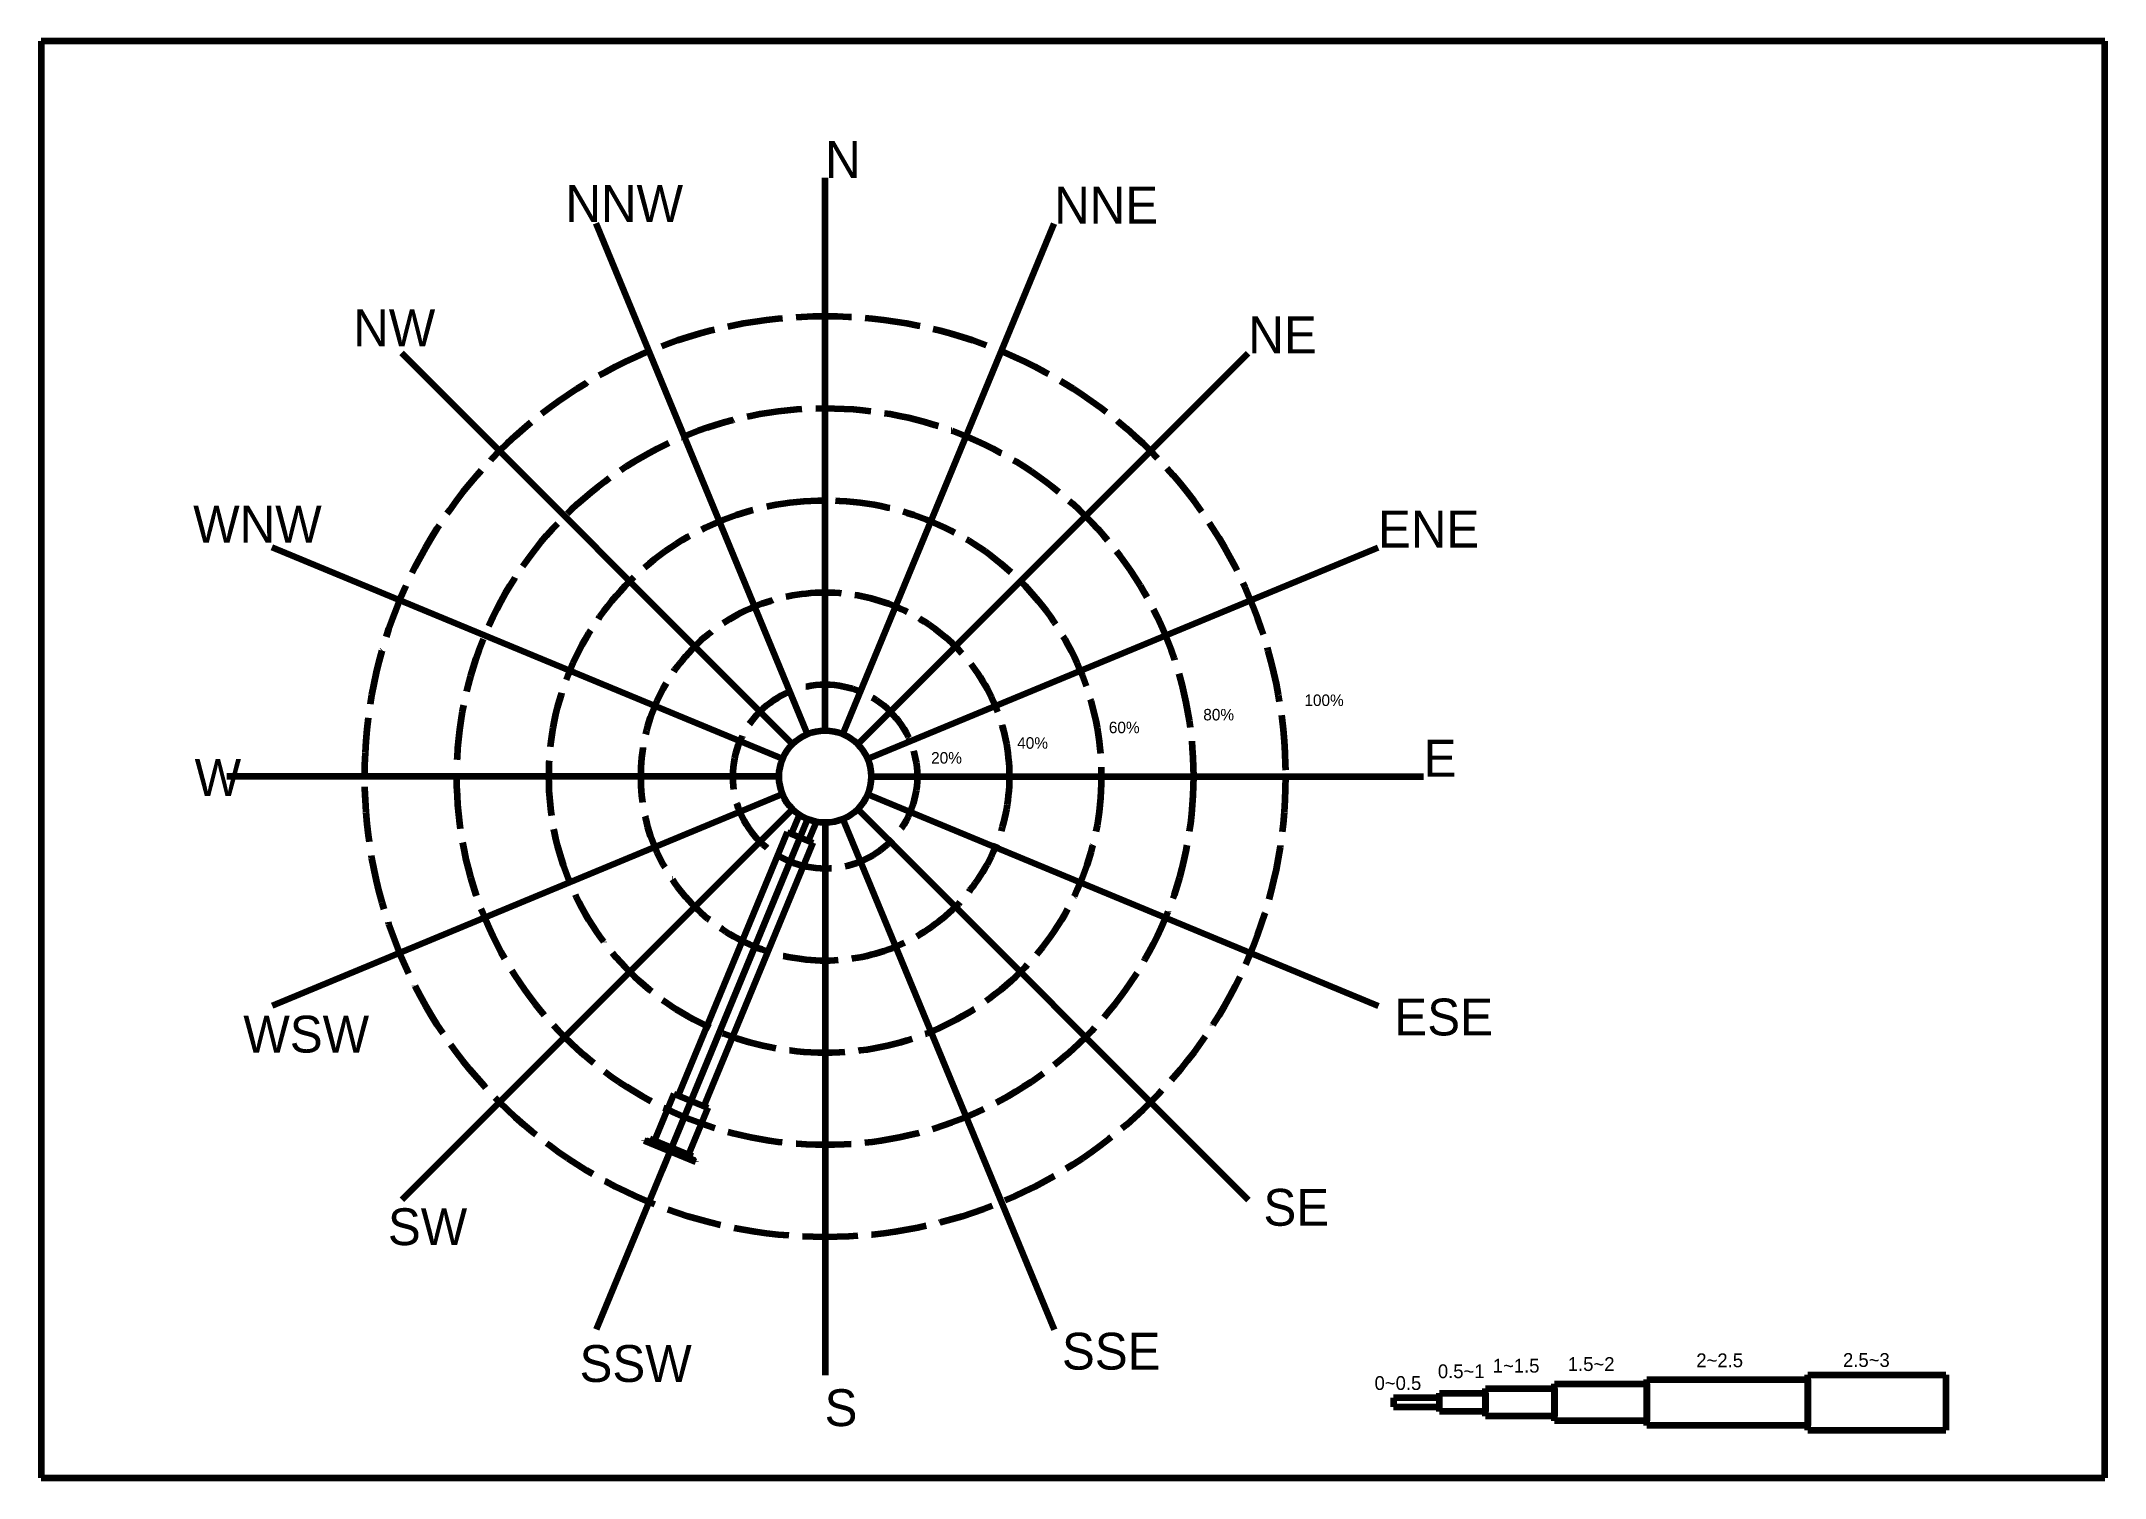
# Model space of a CAD drawing. Header units: millimetres. Extents: x -170 to 2823, y -461 to 80.
# Drawn here: x 2374.2 to 2822.5, y -232.3 to 79.7 of the extents above; entities that cross this region are included whole.
import ezdxf

# ---------------------------------------------------------------- set-up
doc = ezdxf.new("R2010")
doc.units = ezdxf.units.MM
doc.linetypes.add('ACAD_ISO02W100', pattern=[15, 12, -3])
doc.layers.add('网格', color=7, linetype='Continuous')

msp = doc.modelspace()

# ---------------------------------------------------------------- texts
at = {"layer": '网格', "lineweight": 140}
for s, height, p in [('N', 8, (2544.53, 50)), ('NNW', 8, (2488.12, 40.44)), ('NNE', 8, (2594.28, 40.1)), ('NW', 8, (2442.02, 13.45)), ('NE', 8, (2636.46, 11.92)), ('WNW', 8, (2407.25, -29.18)), ('ENE', 8, (2664.64, -30.25)), ('W', 8, (2407.56, -84.19)), ('E', 8, (2674.53, -80)), ('ESE', 8, (2668.2, -136.21)), ('WSW', 8, (2418.14, -139.93)), ('SE', 8, (2639.75, -177.54)), ('SW', 8, (2449.55, -181.75)), ('SSE', 8, (2595.98, -208.78)), ('SSW', 8, (2491.18, -211.46)), ('1.5~2', 3, (2705.86, -209.08)), ('2~2.5', 3, (2733.78, -208.27)), ('2.5~3', 3, (2765.65, -208.2)), ('0~0.5', 3, (2663.89, -213.2)), ('0.5~1', 3, (2677.64, -210.64)), ('1~1.5', 3, (2689.56, -209.44)), ('S', 8, (2544.41, -221.05))]:
    msp.add_text(s, height=height, dxfattribs=at).set_placement(p)
at = {"layer": '网格', "linetype": 'ACAD_ISO02W100', "lineweight": 100, "char_height": 2.5, "attachment_point": 1}
for s, insert in [('100%', (2648.64, -62.17)), ('80%', (2626.68, -65.3)), ('40%', (2586.25, -71.45)), ('60%', (2606.16, -68.08)), ('20%', (2567.55, -74.68))]:
    msp.add_mtext_dynamic_manual_height_columns(s, width=8.6882, gutter_width=12.5, heights=[0], dxfattribs=dict(at, insert=insert))

# ---------------------------------------------------------------- linework, layer by layer
at = {"linetype": 'Continuous', "lineweight": 100}
for p, q in [((2544.53, -70), (2544.53, 50)), ((2540.71, -70.76), (2494.79, 40.1)), ((2548.36, -70.76), (2594.28, 40.1)), ((2537.46, -72.93), (2452.61, 11.92)), ((2551.61, -72.93), (2636.46, 11.92)), ((2535.3, -76.17), (2424.43, -30.25)), ((2553.77, -76.17), (2664.64, -30.25)), ((2534.53, -80), (2414.53, -80)), ((2554.53, -80), (2674.53, -80)), ((2535.3, -83.83), (2424.43, -129.75)), ((2553.77, -83.83), (2664.64, -129.75)), ((2537.46, -87.07), (2452.61, -171.92)), ((2540.71, -89.24), (2494.79, -200.1)), ((2548.36, -89.24), (2594.28, -200.1)), ((2551.61, -87.07), (2636.46, -171.92)), ((2544.53, -90), (2544.53, -210)), ((2668, -214.9), (2668, -216.9)), ((2678, -214.9), (2668, -214.9)), ((2678, -217.9), (2678, -213.9)), ((2678, -213.9), (2688, -213.9)), ((2678, -216.9), (2678, -214.9)), ((2688, -218.9), (2688, -212.9)), ((2688, -212.9), (2703, -212.9)), ((2688, -213.9), (2688, -217.9)), ((2703, -219.9), (2703, -211.9)), ((2703, -211.9), (2723, -211.9)), ((2703, -212.9), (2703, -218.9)), ((2723, -220.9), (2723, -210.9)), ((2723, -210.9), (2758, -210.9)), ((2723, -211.9), (2723, -219.9)), ((2758, -210.9), (2758, -220.9)), ((2668, -216.9), (2678, -216.9)), ((2688, -217.9), (2678, -217.9)), ((2703, -218.9), (2688, -218.9)), ((2723, -219.9), (2703, -219.9)), ((2758, -220.9), (2723, -220.9))]:
    msp.add_line(p, q, dxfattribs=at)
at = {"linetype": 'ACAD_ISO02W100', "lineweight": 100}
msp.add_circle((2544.53, -80), 20, dxfattribs=at)
at = {"layer": '网格', "lineweight": 140}
for p, q in [((2374.25, 79.69), (2374.25, -232.26)), ((2822.51, 79.69), (2374.25, 79.69)), ((2822.51, -232.26), (2822.51, 79.69)), ((2540.71, -89.24), (2539.06, -93.21)), ((2539.06, -93.21), (2515.37, -150.4)), ((2537.21, -92.45), (2540.91, -93.98)), ((2511.68, -148.87), (2507.47, -159.03)), ((2515.91, -149.11), (2510.28, -162.69)), ((2515.37, -150.4), (2511.16, -160.56)), ((2511.68, -148.87), (2519.07, -151.93)), ((2512.6, -149.25), (2518.15, -151.55)), ((2519.07, -151.93), (2514.86, -162.09)), ((2505.32, -159.01), (2505.28, -159.1)), ((2505.28, -159.1), (2516.36, -163.69)), ((2516.4, -163.6), (2505.32, -159.01)), ((2506.55, -158.65), (2506.24, -159.39)), ((2506.24, -159.39), (2515.48, -163.21)), ((2515.78, -162.48), (2506.55, -158.65)), ((2507.47, -159.03), (2514.86, -162.09)), ((2510.86, -161.3), (2510.82, -161.39)), ((2511.16, -160.56), (2510.86, -161.3)), ((2509.83, -163.8), (2509.1, -165.55)), ((2510.28, -162.69), (2509.83, -163.8)), ((2515.78, -162.48), (2515.48, -163.21)), ((2516.36, -163.69), (2516.4, -163.6)), ((2374.25, -232.26), (2822.51, -232.26))]:
    msp.add_line(p, q, dxfattribs=at)
at = {"layer": '网格', "lineweight": 100}
for p, q in [((2537.21, -92.45), (2538.94, -88.29)), ((2536.29, -92.06), (2512.6, -149.25)), ((2536.29, -92.06), (2541.83, -94.36)), ((2540.91, -93.98), (2542.63, -89.82)), ((2537.19, -97.74), (2515.91, -149.11)), ((2541.83, -94.36), (2518.15, -151.55)), ((2758, -221.9), (2758, -209.9)), ((2758, -209.9), (2788, -209.9)), ((2788, -209.9), (2788, -221.9)), ((2758, -221.9), (2788, -221.9))]:
    msp.add_line(p, q, dxfattribs=at)
at = {"layer": '网格', "linetype": 'ACAD_ISO02W100', "lineweight": 100}
for radius in [100, 80, 60, 40]:
    msp.add_circle((2544.53, -80), radius, dxfattribs=at)
at = {"layer": '网格', "linetype": 'ByBlock', "lineweight": 200}
msp.add_circle((2544.53, -80), 10, dxfattribs=at)

msp.set_redraw_order([(e.dxf.handle, doc.entitydb.next_handle()) for e in msp.query("TEXT MTEXT ATTDEF DIMENSION ARC_DIMENSION")])  # texts and dimensions are drawn at this point

doc.saveas('drawing.dxf')
